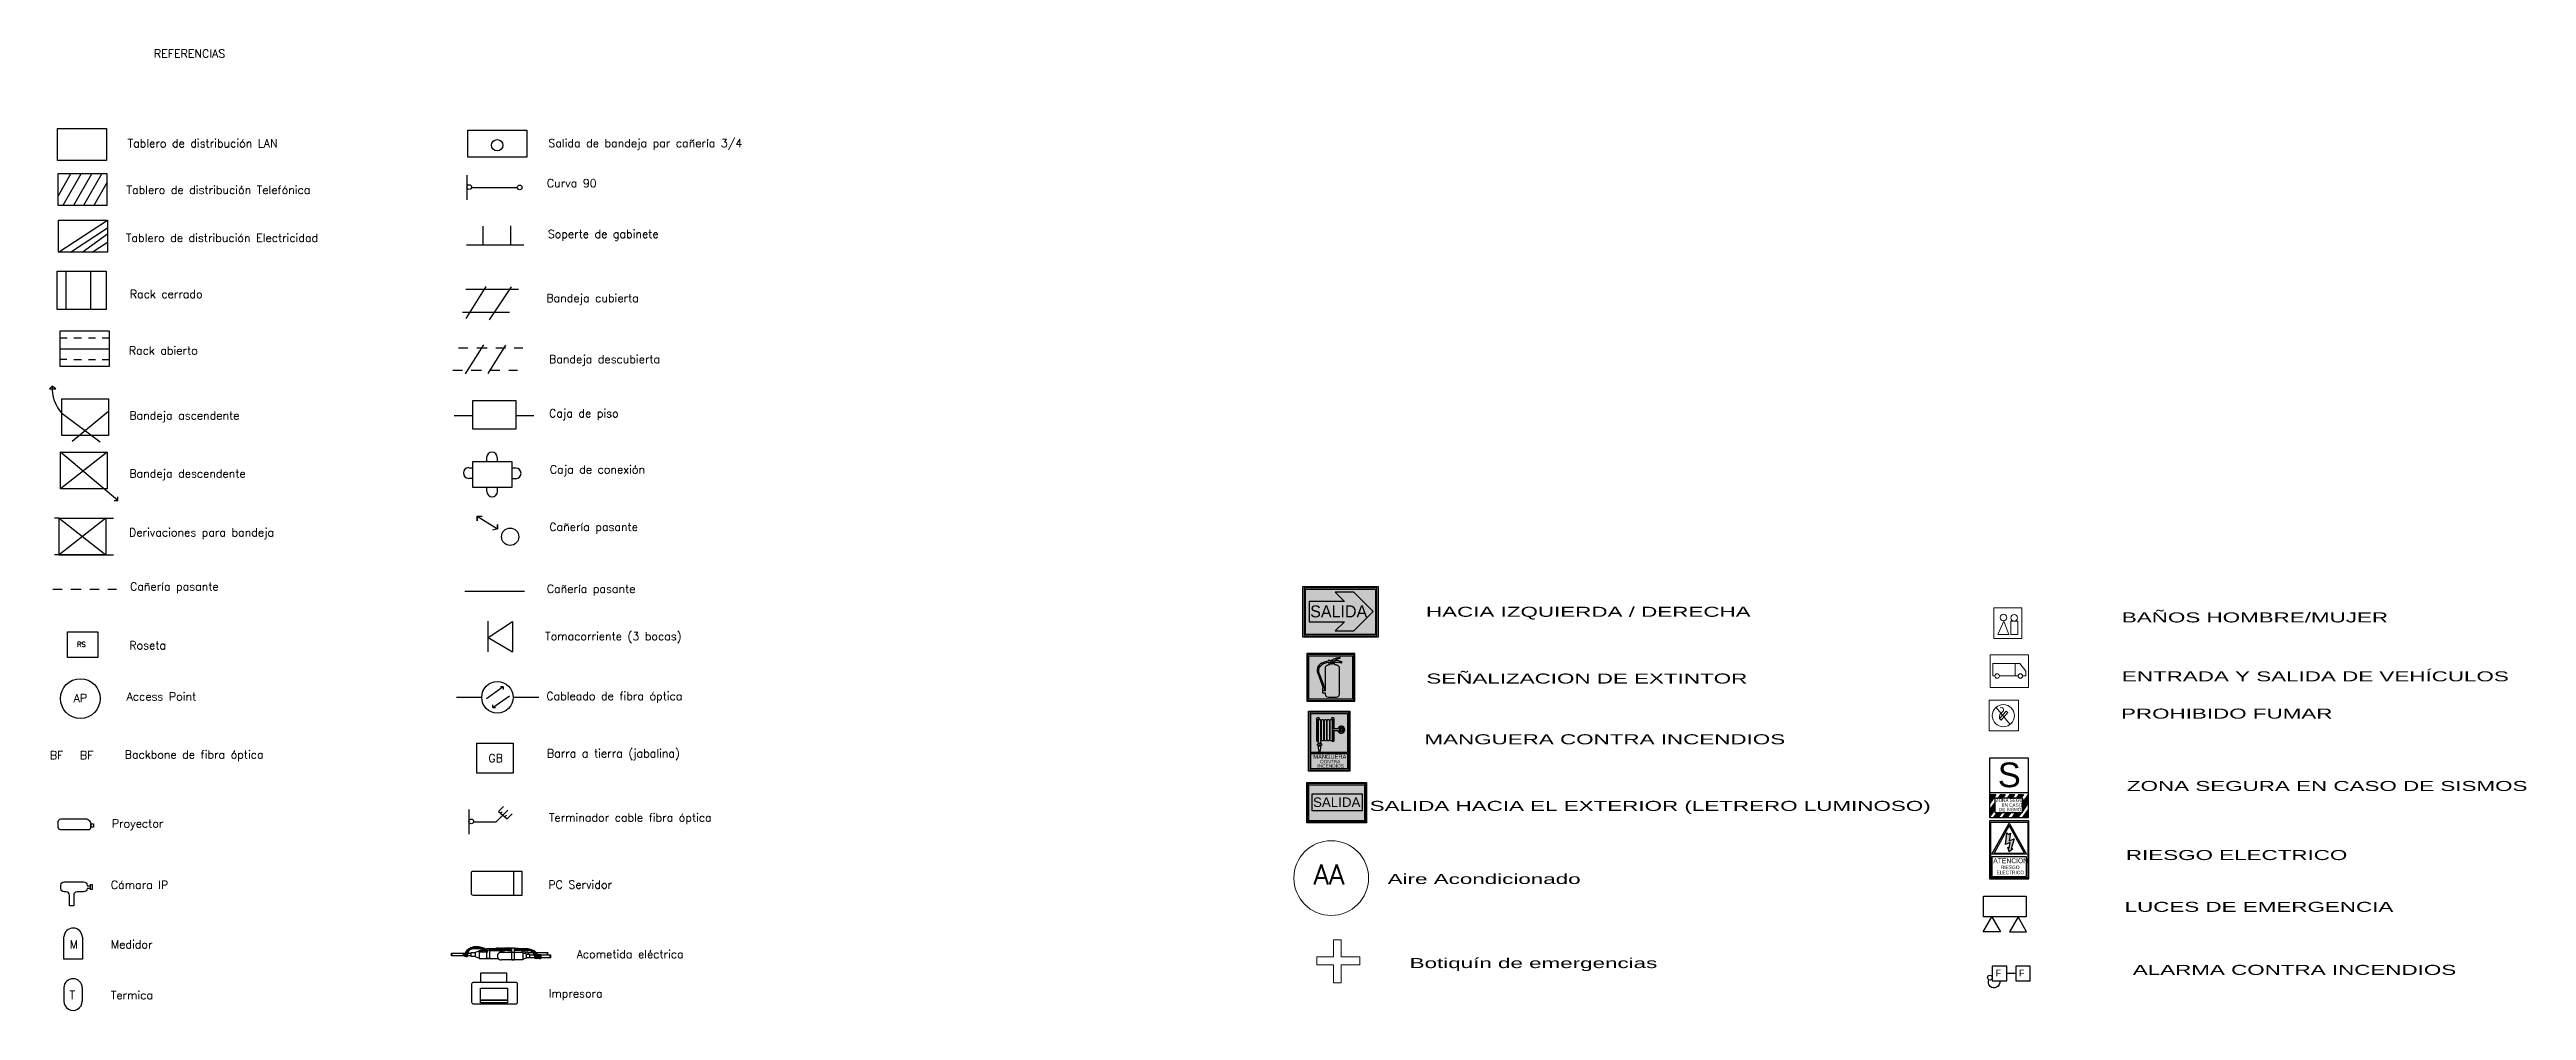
# Model space of a CAD drawing. Extents: x 1009 to 1343, y -172900 to 201.
# Drawn here: x 1137.87 to 1162.6, y 164.56 to 174.15 of the extents above; entities that cross this region are included whole.
import ezdxf
from ezdxf.enums import TextEntityAlignment as Align

# ---------------------------------------------------------------- set-up
doc = ezdxf.new("R2010")
doc.units = 0
doc.header["$LTSCALE"] = 0.5
doc.linetypes.add('PHANTOM2', pattern=[1.25, 0.625, -0.125, 0.125, -0.125, 0.125, -0.125])
doc.linetypes.add('TRAZOS2', pattern=[0.375, 0.25, -0.125])
doc.layers.get('0').update_dxf_attribs({"linetype": 'CONTINUOUS'})
for name, color, linetype in [('1-ALARMA', 1, 'CONTINUOUS'), ('BRIGADAS', 8, 'TRAZOS2'), ('Cableado', 100, 'CONTINUOUS'), ('CIRCUITO DE SALIDA', 8, 'CONTINUOUS'), ('Electricidad', 50, 'CONTINUOUS'), ('GCI-LUZ DE EMERG.LUZ ESTROBOSCOPICA', 12, 'CONTINUOUS'), ('LETRERO SEGURIDAD', 86, 'CONTINUOUS'), ('MARCO_FONDO_NEGRO', 7, 'CONTINUOUS'), ('S LETRERO', 255, 'CONTINUOUS'), ('SENÑAL_FONDO_AMIARILLO', 51, 'CONTINUOUS'), ('SEÑAL_FONDO_AUXI_NEGRO', 250, 'CONTINUOUS'), ('SEÑAL_FONDO_FIGURAS', 254, 'CONTINUOUS'), ('SEÑAL_FONDO_NEGRO', 7, 'CONTINUOUS'), ('SEÑAL_FONDO_ROJO', 242, 'CONTINUOUS'), ('SEÑAL_FONDO_VERDE', 86, 'CONTINUOUS'), ('señalizacion', 1, 'CONTINUOUS'), ('TEXTO-03', 2, 'CONTINUOUS')]:
    doc.layers.add(name, color=color, linetype=linetype)
for name, color, linetype, lineweight in [('EQUIPO DE EMERGENCIA', 200, 'CONTINUOUS', 30), ('LINEA 01', 8, 'CONTINUOUS', 13), ('Sist. contra incendio', 1, 'CONTINUOUS', 18), ('Vidrios', 147, 'CONTINUOUS', 13)]:
    doc.layers.add(name, color=color, linetype=linetype, lineweight=lineweight)
doc.styles.add('franklin gothic medium', font='framd.ttf')
doc.styles.add('ROMANS', font='arial.ttf', dxfattribs={"oblique": 1, "height": 0.075})
doc.styles.add('Texto 2 mm', font='simplex.shx', dxfattribs={"height": 0.2})
doc.styles.add('Texto 5 mm', font='simplex.shx', dxfattribs={"height": 0.5})
doc.styles.add('TEXTO TITULOS', font='arial.ttf', dxfattribs={"height": 0.12})
pattern_1 = [(45, (1142.4578077, 164.283236), (-0.002250856, 0.002250856), [])]

msp = doc.modelspace()

# ---------------------------------------------------------------- texts
at = {"layer": '1-ALARMA', "ltscale": 0.2, "style": 'ROMANS'}
for p in [(1157.296, 164.906), (1157.53, 164.906)]:
    msp.add_text('F', height=0.064, dxfattribs=at).set_placement(p)
at = {"layer": 'Cableado', "attachment_point": 1, "style": 'Texto 5 mm'}
for s, width, insert, char_height in [('REFERENCIAS', 7.00856, (1138.909, 174.152), 0.08067), ('Tablero de distribución LAN', 11.68093, (1138.647, 173.257), 0.08067), ('Salida de bandeja par cañería 3/4', 19.34546, (1142.848, 173.259), 0.08067), ('Curva 90', 19.34546, (1142.832, 172.859), 0.0807), ('Tablero de distribución Telefónica', 16.27693, (1138.636, 172.792), 0.08067), ('Soperte de gabinete', 19.34546, (1142.842, 172.352), 0.08067), ('Rack cerrado', 11.68093, (1138.669, 171.753), 0.08067), ('Bandeja cubierta', 19.34546, (1142.827, 171.713), 0.08067), ('Rack abierto', 11.68093, (1138.659, 171.19), 0.08067), ('Bandeja descubierta', 19.34546, (1142.854, 171.103), 0.08067), ('Bandeja ascendente', 11.68093, (1138.664, 170.541), 0.08067), ('Bandeja descendente', 11.68093, (1138.664, 169.962), 0.08067), ('Cañería pasante', 19.34546, (1142.857, 169.429), 0.08067), ('Derivaciones para bandeja', 11.68093, (1138.661, 169.375), 0.08067), ('Cañería pasante', 19.34546, (1138.671, 168.835), 0.08067), ('Cañería pasante', 19.34546, (1142.832, 168.812), 0.08067), ('RS', 19.34546, (1138.143, 168.241), 0.0484), ('Roseta', 19.34546, (1138.664, 168.248), 0.0807), ('AP', 19.34546, (1138.108, 167.721), 0.0807), ('Access Point', 19.34546, (1138.637, 167.737), 0.08067), ('Cableado de fibra óptica', 19.34546, (1142.827, 167.742), 0.08067), ('BF   BF', 19.34546, (1137.87, 167.151), 0.0807), ('Backbone de fibra óptica', 19.34546, (1138.618, 167.158), 0.08067), ('Proyector', 19.34546, (1138.489, 166.47), 0.0807), ('Terminador cable fibra óptica', 19.34546, (1142.853, 166.529), 0.08067), ('Cámara IP', 19.34546, (1138.479, 165.858), 0.0807), ('PC Servidor', 19.34546, (1142.847, 165.86), 0.08067), ('Impresora', 19.34546, (1142.85, 164.775), 0.0807)]:
    msp.add_mtext_dynamic_manual_height_columns(s, width=width, gutter_width=2.5, heights=[0], dxfattribs=dict(at, insert=insert, char_height=char_height))
at = {"layer": 'Electricidad', "attachment_point": 1, "style": 'Texto 5 mm'}
for s, width, insert, char_height in [('Tablero de distribución Electricidad', 17.36085, (1138.63, 172.313), 0.08067), ('Caja de piso', 19.34546, (1142.854, 170.563), 0.08067), ('Caja de conexión', 19.34546, (1142.862, 170.003), 0.08067), ('Tomacorriente (3 bocas)', 19.34546, (1142.815, 168.338), 0.08067), ('Barra a tierra (jabalina)', 19.34546, (1142.833, 167.17), 0.08067), ('GB', 19.34546, (1142.249, 167.122), 0.0807), ('M', 19.34546, (1138.068, 165.264), 0.0807), ('Medidor', 19.34546, (1138.48, 165.264), 0.0807), ('Acometida eléctrica', 19.34546, (1143.13, 165.167), 0.08067), ('T', 19.34546, (1138.067, 164.759), 0.0807), ('Termica', 19.34546, (1138.479, 164.758), 0.0807)]:
    msp.add_mtext_dynamic_manual_height_columns(s, width=width, gutter_width=2.5, heights=[0], dxfattribs=dict(at, insert=insert, char_height=char_height))
at = {"layer": 'TEXTO-03', "style": 'ROMANS', "width": 1.6}
for s, p in [('HACIA IZQUIERDA / DERECHA', (1151.609, 168.492)), ('BAÑOS HOMBRE/MUJER', (1158.557, 168.436)), ('SEÑALIZACION DE EXTINTOR', (1151.613, 167.826)), ('ENTRADA Y SALIDA DE VEHÍCULOS', (1158.557, 167.848)), ('PROHIBIDO FUMAR', (1158.548, 167.476)), ('MANGUERA CONTRA INCENDIOS', (1151.594, 167.22)), ('ZONA SEGURA EN CASO DE SISMOS', (1158.607, 166.754)), (' SALIDA HACIA EL EXTERIOR (LETRERO LUMINOSO)', (1150.985, 166.555)), ('Aire Acondicionado', (1151.227, 165.826)), ('RIESGO ELECTRICO', (1158.597, 166.065)), ('LUCES DE EMERGENCIA', (1158.584, 165.548)), ('Botiquín de emergencias', (1151.446, 164.987))]:
    msp.add_text(s, height=0.1, dxfattribs=at).set_placement(p)
msp.add_text('ALARMA CONTRA INCENDIOS', height=0.1, dxfattribs=at).set_placement((1158.666, 164.969), align=Align.MIDDLE_LEFT)
at = {"layer": 'Vidrios', "insert": (1150.077, 166.021), "char_height": 0.2, "attachment_point": 1, "style": 'Texto 2 mm'}
msp.add_mtext_dynamic_manual_height_columns('\\pi0.40757;{\\C7;AA}', width=1.17704, gutter_width=2.5, heights=[0], dxfattribs=at)

# ---------------------------------------------------------------- blocks, each defined once
blk = doc.blocks.new('A$C6C4A3897')
at = {"layer": 'SEÑAL_FONDO_FIGURAS'}
h = blk.add_hatch(color=256, dxfattribs=at)
h.paths.add_polyline_path([(2.15, -0.04), (0.04, -0.04), (0.04, -2.14), (2.15, -2.14)])
h.paths.add_polyline_path([(2.09, -2.08), (0.1, -2.08), (0.1, -0.1), (2.09, -0.1)], flags=16)
h.paths.add_polyline_path([(1.49, -1.86, -0.414214), (1.36, -1.99), (0.97, -1.99, -0.414214), (0.84, -1.86), (0.84, -1.79), (0.71, -1.79), (0.71, -1.7), (0.74, -1.7), (0.74, -1.66), (0.71, -1.66), (0.71, -1.58), (0.74, -1.58, 0.083884), (0.69, -1.4), (0.5, -0.9, -0.214308), (0.52, -0.58, -0.167733), (0.74, -0.42, -0.097156), (0.97, -0.35), (0.97, -0.32), (1.06, -0.32), (1.06, -0.35), (1.09, -0.35, -0.303754), (1.17, -0.3, -0.115313), (1.53, -0.18), (1.53, -0.21, 0.177163), (1.27, -0.33, -0.189272), (1.62, -0.41), (1.59, -0.42, 0.309273), (1.56, -0.41), (1.52, -0.42, 0.291679), (1.46, -0.4), (1.42, -0.41, 0.202341), (1.34, -0.39), (1.3, -0.4, 0.390383), (1.25, -0.38, -0.914616), (1.08, -0.4), (1.06, -0.4), (1.06, -0.43), (0.97, -0.43), (0.97, -0.4, 0.074097), (0.78, -0.46, 0.17086), (0.58, -0.63, 0.207162), (0.6, -0.98), (0.76, -1.4, -0.083589), (0.79, -1.58), (0.82, -1.58), (0.82, -1.66), (0.79, -1.66), (0.79, -1.7), (0.84, -1.7), (0.84, -0.63, -0.204768), (1.05, -0.51, 0.117351), (1.08, -0.43, 0.582578), (1.25, -0.43, 0.113638), (1.28, -0.51, -0.204768), (1.49, -0.63)], flags=0)
h.paths.add_polyline_path([(1.18, -0.44), (1.17, -0.36), (1.15, -0.44, -6.735071)], flags=0)
at = {"layer": 'SEÑAL_FONDO_ROJO'}
h = blk.add_hatch(color=256, dxfattribs=at)
h.paths.add_polyline_path([(2.09, -0.1), (0.1, -0.1), (0.1, -2.08), (2.09, -2.08)])
h.paths.add_polyline_path([(1.49, -1.86, -0.414214), (1.36, -1.99), (0.97, -1.99, -0.414214), (0.84, -1.86), (0.84, -1.79), (0.71, -1.79), (0.71, -1.7), (0.74, -1.7), (0.74, -1.66), (0.71, -1.66), (0.71, -1.58), (0.74, -1.58, 0.083884), (0.69, -1.4), (0.5, -0.9, -0.214308), (0.52, -0.58, -0.167733), (0.74, -0.42, -0.097156), (0.97, -0.35), (0.97, -0.32), (1.06, -0.32), (1.06, -0.35), (1.09, -0.35, -0.303754), (1.17, -0.3, -0.115313), (1.53, -0.18), (1.53, -0.21, 0.177163), (1.27, -0.33, -0.189272), (1.62, -0.41), (1.59, -0.42, 0.309273), (1.56, -0.41), (1.52, -0.42, 0.291679), (1.46, -0.4), (1.42, -0.41, 0.202341), (1.34, -0.39), (1.3, -0.4, 0.390383), (1.25, -0.38, -0.914616), (1.08, -0.4), (1.06, -0.4), (1.06, -0.43), (0.97, -0.43), (0.97, -0.4, 0.074097), (0.78, -0.46, 0.17086), (0.58, -0.63, 0.207162), (0.6, -0.98), (0.76, -1.4, -0.083589), (0.79, -1.58), (0.82, -1.58), (0.82, -1.66), (0.79, -1.66), (0.79, -1.7), (0.84, -1.7), (0.84, -0.63, -0.204768), (1.05, -0.51, 0.117351), (1.08, -0.43, 0.582578), (1.25, -0.43, 0.113638), (1.28, -0.51, -0.204768), (1.49, -0.63)], flags=16)
h.paths.add_polyline_path([(1.18, -0.44), (1.17, -0.36), (1.15, -0.44, -6.735071)], flags=0)
at = {"layer": 'MARCO_FONDO_NEGRO'}
for p, q in [((2.19, 0), (0, 0)), ((0, 0), (0, -2.18)), ((2.19, -2.18), (2.19, 0)), ((0, -2.18), (2.19, -2.18))]:
    blk.add_line(p, q, dxfattribs=at)
at = {"layer": 'SEÑAL_FONDO_FIGURAS'}
for points in [[(0.04, -2.14), (2.15, -2.14), (2.15, -0.04), (0.04, -0.04)], [(0.1, -2.08), (0.1, -0.1), (2.09, -0.1), (2.09, -2.08)]]:
    blk.add_lwpolyline(points, close=True, dxfattribs=at)
for points in [[(1.08, -0.43, -0.117351), (1.05, -0.51, 0.204768), (0.84, -0.63), (0.84, -1.7), (0.79, -1.7), (0.79, -1.66), (0.82, -1.66), (0.82, -1.58), (0.79, -1.58, 0.083589), (0.76, -1.4), (0.6, -0.98, -0.207162), (0.58, -0.63, -0.17086), (0.78, -0.46, -0.074097), (0.97, -0.4), (0.97, -0.43), (1.06, -0.43), (1.06, -0.4), (1.08, -0.4, 0.914616), (1.25, -0.38, -0.390383), (1.3, -0.4), (1.34, -0.39, -0.202341), (1.42, -0.41), (1.46, -0.4, -0.291679), (1.52, -0.42), (1.56, -0.41, -0.309273), (1.59, -0.42), (1.62, -0.41, 0.189272), (1.27, -0.33, -0.177163), (1.53, -0.21), (1.53, -0.18, 0.115313), (1.17, -0.3, 0.303754), (1.09, -0.35), (1.06, -0.35), (1.06, -0.32), (0.97, -0.32), (0.97, -0.35, 0.097156), (0.74, -0.42, 0.167733), (0.52, -0.58, 0.214308), (0.5, -0.9), (0.69, -1.4, -0.083884), (0.74, -1.58), (0.71, -1.58), (0.71, -1.66), (0.74, -1.66), (0.74, -1.7), (0.71, -1.7), (0.71, -1.79), (0.84, -1.79), (0.84, -1.86, 0.414214), (0.97, -1.99), (1.36, -1.99, 0.414214), (1.49, -1.86), (1.49, -0.63, 0.204768), (1.28, -0.51, -0.113638), (1.25, -0.43, -0.582578)], [(1.17, -0.36), (1.18, -0.44, 6.735071), (1.15, -0.44)]]:
    blk.add_lwpolyline(points, format="xyb", close=True, dxfattribs=at)
blk = doc.blocks.new('SAL4')
at = {"layer": 'SEÑAL_FONDO_FIGURAS'}
h = blk.add_hatch(color=256, dxfattribs=at)
h.paths.add_polyline_path([(845.813, 731.021), (845.813, 731.497), (846.534, 731.497), (846.534, 731.021)])
h.paths.add_polyline_path([(846.521, 731.034), (846.521, 731.484), (845.826, 731.484), (845.826, 731.034)], flags=16)
h.paths.add_polyline_path([(846.4, 731.149), (845.903, 731.149), (845.903, 731.382), (846.4, 731.382)], flags=8)
blk.add_hatch(color=256, dxfattribs=at).paths.add_polyline_path([(846.495, 731.364), (845.862, 731.364), (845.862, 731.163), (846.495, 731.163)])
at = {"layer": 'SEÑAL_FONDO_VERDE'}
h = blk.add_hatch(color=256, dxfattribs=at)
h.paths.add_polyline_path([(846.521, 731.484), (845.826, 731.484), (845.826, 731.034), (846.521, 731.034)])
h.paths.add_polyline_path([(846.495, 731.364), (846.495, 731.163), (845.862, 731.163), (845.862, 731.364)], flags=16)
at = {"layer": 'MARCO_FONDO_NEGRO'}
blk.add_lwpolyline([(846.547, 731.008), (845.8, 731.008), (845.8, 731.51), (846.547, 731.51)], close=True, dxfattribs=at)
at = {"layer": 'SEÑAL_FONDO_FIGURAS'}
blk.add_lwpolyline([(846.534, 731.021), (846.534, 731.497), (845.813, 731.497), (845.813, 731.021)], close=True, dxfattribs=at)
at = {"layer": 'SEÑAL_FONDO_NEGRO'}
blk.add_lwpolyline([(846.521, 731.034), (845.826, 731.034), (845.826, 731.484), (846.521, 731.484)], close=True, dxfattribs=at)
at = {"layer": 'SEÑAL_FONDO_VERDE'}
blk.add_lwpolyline([(845.862, 731.163), (846.495, 731.163), (846.495, 731.364), (845.862, 731.364)], close=True, dxfattribs=at)
at = {"layer": 'SEÑAL_FONDO_VERDE', "style": 'franklin gothic medium', "width": 1.05}
blk.add_text('SALIDA', height=0.1185, dxfattribs=at).set_placement((845.879, 731.206))
blk = doc.blocks.new('manguera contra incendios')
at = {"layer": 'SEÑAL_FONDO_FIGURAS'}
h = blk.add_hatch(color=7, dxfattribs=at)
h.paths.add_polyline_path([(760.957, 450.268), (759.542, 450.268), (759.542, 448.171), (760.957, 448.171)])
h.paths.add_polyline_path([(760.914, 448.814), (759.586, 448.814), (759.586, 450.225), (760.914, 450.225)], flags=16)
h.paths.add_polyline_path([(760.914, 448.771), (760.914, 448.215), (759.586, 448.215), (759.586, 448.771)], flags=16)
h = blk.add_hatch(color=7, dxfattribs=at)
h.paths.add_polyline_path([(760.563, 449.671), (760.435, 449.671), (760.435, 450.044, 0.776631), (760.322, 450.035, -0.320208), (760.385, 449.986), (760.385, 449.267, -0.215578), (760.357, 449.219, 0.507053), (760.435, 449.252), (760.435, 449.614), (760.562, 449.614, 8.922745)])
h.paths.add_polyline_path([(760.597, 449.623), (760.675, 449.623), (760.675, 449.548, -0.322484)], flags=16)
h.paths.add_polyline_path([(760.597, 449.656, -0.322484), (760.675, 449.731), (760.675, 449.656)], flags=16)
h.paths.add_polyline_path([(760.702, 449.623), (760.779, 449.623, -0.322484), (760.702, 449.548)], flags=16)
h.paths.add_polyline_path([(760.702, 449.656), (760.702, 449.731, -0.322484), (760.779, 449.656)], flags=16)
h.paths.add_polyline_path([(760.36, 449.973, 0.414214), (760.326, 450.008), (760.319, 450.008, 0.414214), (760.284, 449.973), (760.284, 449.265, 0.414214), (760.319, 449.23), (760.326, 449.23, 0.414214), (760.36, 449.265)])
h.paths.add_polyline_path([(760.255, 449.973, 0.414214), (760.22, 450.008), (760.214, 450.008, 0.414214), (760.179, 449.973), (760.179, 449.265, 0.414214), (760.214, 449.23), (760.22, 449.23, 0.414214), (760.255, 449.265)])
h.paths.add_polyline_path([(760.152, 449.973, 0.414214), (760.117, 450.008), (760.111, 450.008, 0.414214), (760.076, 449.973), (760.076, 449.265, 0.414214), (760.111, 449.23), (760.117, 449.23, 0.414214), (760.152, 449.265)])
h.paths.add_polyline_path([(760.045, 449.973, 0.414214), (760.01, 450.008), (760.003, 450.008, 0.414214), (759.969, 449.973), (759.969, 449.265, 0.414214), (760.003, 449.23), (760.01, 449.23, 0.414214), (760.045, 449.265)])
h.paths.add_polyline_path([(759.938, 449.973, 0.414214), (759.903, 450.008), (759.896, 450.008, 0.414214), (759.862, 449.973), (759.862, 449.142), (759.938, 449.142)])
h.paths.add_polyline_path([(759.837, 449.986, -0.320208), (759.9, 450.035, 0.776631), (759.786, 450.044), (759.786, 449.252, 0.342223), (759.837, 449.212)])
h.paths.add_polyline_path([(759.975, 449.093), (759.975, 449.1, 0.414214), (759.94, 449.134), (759.857, 449.134, 0.414214), (759.822, 449.1), (759.822, 449.093, 0.414214), (759.857, 449.058), (759.94, 449.058, 0.414214)])
h.paths.add_polyline_path([(759.938, 449.052), (759.862, 449.052), (759.862, 448.962), (759.886, 448.844), (759.913, 448.844), (759.938, 448.962)])
at = {"layer": 'SEÑAL_FONDO_ROJO'}
h = blk.add_hatch(color=254, dxfattribs=at)
h.paths.add_polyline_path([(760.914, 450.225), (759.586, 450.225), (759.586, 448.814), (760.914, 448.814)])
h.paths.add_polyline_path([(760.435, 450.044), (760.435, 449.671), (760.563, 449.671, -8.922745), (760.562, 449.614), (760.435, 449.614), (760.435, 449.252, -0.507053), (760.357, 449.219, 0.215578), (760.385, 449.267), (760.385, 449.986, 0.320208), (760.322, 450.035, -0.776631)], flags=16)
h.paths.add_polyline_path([(760.36, 449.973), (760.36, 449.265, -0.414214), (760.326, 449.23), (760.319, 449.23, -0.414214), (760.284, 449.265), (760.284, 449.973, -0.414214), (760.319, 450.008), (760.326, 450.008, -0.414214)], flags=16)
h.paths.add_polyline_path([(760.675, 449.731), (760.675, 449.656), (760.597, 449.656, -0.322484)], flags=0)
h.paths.add_polyline_path([(760.702, 449.731, -0.322484), (760.779, 449.656), (760.702, 449.656)], flags=0)
h.paths.add_polyline_path([(760.255, 449.973), (760.255, 449.265, -0.414214), (760.22, 449.23), (760.214, 449.23, -0.414214), (760.179, 449.265), (760.179, 449.973, -0.414214), (760.214, 450.008), (760.22, 450.008, -0.414214)], flags=16)
h.paths.add_polyline_path([(760.675, 449.623), (760.675, 449.548, -0.322484), (760.597, 449.623)], flags=0)
h.paths.add_polyline_path([(760.702, 449.623), (760.779, 449.623, -0.322484), (760.702, 449.548)], flags=0)
h.paths.add_polyline_path([(760.152, 449.973), (760.152, 449.265, -0.414214), (760.117, 449.23), (760.111, 449.23, -0.414214), (760.076, 449.265), (760.076, 449.973, -0.414214), (760.111, 450.008), (760.117, 450.008, -0.414214)], flags=16)
h.paths.add_polyline_path([(760.045, 449.973), (760.045, 449.265, -0.414214), (760.01, 449.23), (760.003, 449.23, -0.414214), (759.969, 449.265), (759.969, 449.973, -0.414214), (760.003, 450.008), (760.01, 450.008, -0.414214)], flags=16)
h.paths.add_polyline_path([(759.938, 449.973), (759.938, 449.142), (759.862, 449.142), (759.862, 449.973, -0.414214), (759.896, 450.008), (759.903, 450.008, -0.414214)], flags=16)
h.paths.add_polyline_path([(759.9, 450.035, 0.320208), (759.837, 449.986), (759.837, 449.212, -0.342223), (759.786, 449.252), (759.786, 450.044, -0.776631)], flags=16)
h.paths.add_polyline_path([(759.975, 449.1), (759.975, 449.093, -0.414214), (759.94, 449.058), (759.857, 449.058, -0.414214), (759.822, 449.093), (759.822, 449.1, -0.414214), (759.857, 449.134), (759.94, 449.134, -0.414214)], flags=16)
h.paths.add_polyline_path([(759.938, 449.052), (759.938, 448.962), (759.913, 448.844), (759.886, 448.844), (759.862, 448.962), (759.862, 449.052)], flags=16)
blk.add_hatch(color=254, dxfattribs=at).paths.add_polyline_path([(760.914, 448.771), (759.586, 448.771), (759.586, 448.215), (760.914, 448.215)])
at = {"layer": 'MARCO_FONDO_NEGRO', "color": 7}
blk.add_lwpolyline([(759.499, 448.128), (759.499, 450.312), (761.001, 450.312), (761.001, 448.128)], close=True, dxfattribs=at)
at = {"layer": 'SEÑAL_FONDO_FIGURAS', "color": 7}
blk.add_line((759.896, 450.008), (759.903, 450.008), dxfattribs=at)
for points in [[(759.542, 448.171), (760.957, 448.171), (760.957, 450.268), (759.542, 450.268)], [(759.586, 448.814), (759.586, 450.225), (760.914, 450.225), (760.914, 448.814)], [(759.586, 448.814), (759.586, 450.225), (760.914, 450.225), (760.914, 448.814)], [(759.938, 449.052), (759.938, 448.962), (759.913, 448.844), (759.886, 448.844), (759.862, 448.962), (759.862, 449.052)], [(759.586, 448.771), (760.914, 448.771), (760.914, 448.215), (759.586, 448.215)], [(759.586, 448.771), (760.914, 448.771), (760.914, 448.215), (759.586, 448.215)]]:
    blk.add_lwpolyline(points, close=True, dxfattribs=at)
for points in [[(759.837, 449.986, -0.320208), (759.9, 450.035, 0.776631), (759.786, 450.044), (759.786, 449.252, 0.342223), (759.837, 449.212)], [(760.003, 450.008), (760.01, 450.008, -0.414214), (760.045, 449.973), (760.045, 449.265, -0.414214), (760.01, 449.23), (760.003, 449.23, -0.414214), (759.969, 449.265), (759.969, 449.973, -0.414214)], [(760.111, 450.008), (760.117, 450.008, -0.414214), (760.152, 449.973), (760.152, 449.265, -0.414214), (760.117, 449.23), (760.111, 449.23, -0.414214), (760.076, 449.265), (760.076, 449.973, -0.414214)], [(760.214, 450.008), (760.22, 450.008, -0.414214), (760.255, 449.973), (760.255, 449.265, -0.414214), (760.22, 449.23), (760.214, 449.23, -0.414214), (760.179, 449.265), (760.179, 449.973, -0.414214)], [(760.319, 450.008), (760.326, 450.008, -0.414214), (760.36, 449.973), (760.36, 449.265, -0.414214), (760.326, 449.23), (760.319, 449.23, -0.414214), (760.284, 449.265), (760.284, 449.973, -0.414214)], [(759.975, 449.1), (759.975, 449.093, -0.414214), (759.94, 449.058), (759.857, 449.058, -0.414214), (759.822, 449.093), (759.822, 449.1, -0.414214), (759.857, 449.134), (759.94, 449.134, -0.414214)], [(760.675, 449.731, 0.322484), (760.597, 449.656), (760.675, 449.656)], [(760.597, 449.623), (760.675, 449.623), (760.675, 449.548, -0.322484)], [(760.702, 449.656), (760.779, 449.656, 0.322484), (760.702, 449.731)], [(760.702, 449.623), (760.779, 449.623, -0.322484), (760.702, 449.548)]]:
    blk.add_lwpolyline(points, format="xyb", close=True, dxfattribs=at)
for points in [[(759.903, 450.008, -0.414214), (759.938, 449.973), (759.938, 449.142), (759.862, 449.142), (759.862, 449.973)], [(760.562, 449.614, 8.922745), (760.563, 449.671), (760.435, 449.671), (760.435, 450.044, 0.776631), (760.322, 450.035, -0.320208), (760.385, 449.986), (760.385, 449.267, -0.215578), (760.357, 449.219, 0.507053), (760.435, 449.252), (760.435, 449.614), (760.563, 449.614)]]:
    blk.add_lwpolyline(points, format="xyb", dxfattribs=at)
blk.add_arc((759.896, 449.973), 0.0346, 90, 180, dxfattribs=at)
at = {"layer": 'SEÑAL_FONDO_FIGURAS', "color": 7, "style": 'franklin gothic medium'}
for s, height, p in [('MANGUERA', 0.1501, (759.673, 448.582)), ('INCENDIOS', 0.1258, (759.819, 448.258)), ('CONTRA', 0.1258, (759.918, 448.417))]:
    blk.add_text(s, height=height, dxfattribs=at).set_placement(p)
blk = doc.blocks.new('SEG')
at = {"layer": 'LETRERO SEGURIDAD'}
h = blk.add_hatch(color=2, dxfattribs=at)
h.dxf.hatch_style = 2
h.paths.add_polyline_path([(0.28, 1.04), (0, 1.04), (0, 0.65)])
h = blk.add_hatch(color=2, dxfattribs=at)
h.dxf.hatch_style = 2
h.paths.add_polyline_path([(0, 0.37), (0, 0.07), (0.24, 0.4), (0.24, 0.71)])
h = blk.add_hatch(color=2, dxfattribs=at)
h.dxf.hatch_style = 2
h.paths.add_polyline_path([(0.52, 0.23), (0.32, 0.23), (0.16, 0), (0.36, 0)])
h = blk.add_hatch(color=2, dxfattribs=at)
h.dxf.hatch_style = 2
h.paths.add_polyline_path([(0.59, 0.89), (0.69, 1.04), (0.48, 1.04), (0.38, 0.89)])
h = blk.add_hatch(color=2, dxfattribs=at)
h.dxf.hatch_style = 2
h.paths.add_polyline_path([(0.56, 0), (0.77, 0), (0.93, 0.23), (0.72, 0.23)])
h = blk.add_hatch(color=2, dxfattribs=at)
h.dxf.hatch_style = 2
h.paths.add_polyline_path([(1, 0.89), (1.1, 1.04), (0.9, 1.04), (0.8, 0.89)])
h = blk.add_hatch(color=2, dxfattribs=at)
h.dxf.hatch_style = 2
h.paths.add_polyline_path([(0.98, 0), (1.25, 0), (1.41, 0.23), (1.14, 0.23)])
h = blk.add_hatch(color=2, dxfattribs=at)
h.dxf.hatch_style = 2
h.paths.add_polyline_path([(1.41, 0.89), (1.51, 1.04), (1.3, 1.04), (1.2, 0.89)])
h = blk.add_hatch(color=2, dxfattribs=at)
h.dxf.hatch_style = 2
h.paths.add_polyline_path([(1.44, 0.27), (1.72, 0.67), (1.72, 1.04), (1.72, 1.04), (1.44, 0.65)])
h = blk.add_hatch(color=2, dxfattribs=at)
h.dxf.hatch_style = 2
h.paths.add_polyline_path([(1.45, 0), (1.72, 0), (1.72, 0.38)])
at = {"layer": 'LETRERO SEGURIDAD', "color": 2}
for p, q in [((0, 1.14), (1.72, 1.14)), ((0, 1.04), (0.28, 1.04)), ((0.28, 1.04), (0, 0.65)), ((0.24, 0.71), (0, 0.37)), ((0.24, 0.4), (0, 0.07)), ((0.32, 0.23), (0.16, 0)), ((0.52, 0.23), (0.36, 0)), ((0.48, 1.04), (0.38, 0.89)), ((0.48, 1.04), (0.69, 1.04)), ((0.72, 0.23), (0.56, 0)), ((0.69, 1.04), (0.59, 0.89)), ((0.93, 0.23), (0.77, 0)), ((0.9, 1.04), (0.8, 0.89)), ((0.9, 1.04), (1.1, 1.04)), ((1.14, 0.23), (0.98, 0)), ((1.1, 1.04), (1, 0.89)), ((1.3, 1.04), (1.2, 0.89)), ((1.41, 0.23), (1.24, 0)), ((1.3, 1.04), (1.51, 1.04)), ((1.51, 1.04), (1.41, 0.89)), ((1.72, 1.04), (1.44, 0.65)), ((1.72, 0.67), (1.44, 0.27)), ((1.72, 0.38), (1.45, 0)), ((1.72, 1.04), (1.72, 1.04))]:
    blk.add_line(p, q, dxfattribs=at)
for points in [[(0, 2.68), (1.72, 2.68), (1.72, 0), (0, 0)], [(0.24, 0.89), (1.44, 0.89), (1.44, 0.23), (0.24, 0.23)]]:
    blk.add_lwpolyline(points, close=True, dxfattribs=at)
at = {"layer": 'LINEA 01', "color": 2, "char_height": 0.149, "width": 3.7389, "attachment_point": 1}
for s, insert in [('{\\fSwis721 Cn BT|b0|i0|c0|p34;ZONA SEGURA}', (0.27, 0.86)), ('{\\fSwis721 Cn BT|b0|i0|c0|p34;DE SISMOS}', (0.41, 0.45)), ('{\\fSwis721 Cn BT|b0|i0|c0|p34;EN CASO}', (0.53, 0.65))]:
    blk.add_mtext(s, dxfattribs=dict(at, insert=insert))
at = {"layer": 'S LETRERO', "color": 2, "style": 'TEXTO TITULOS'}
blk.add_text('S', height=1.1, dxfattribs=at).set_placement((0.36, 1.37))
blk = doc.blocks.new('ELECT')
at = {"layer": 'SEÑAL_FONDO_AUXI_NEGRO'}
h = blk.add_hatch(color=2, dxfattribs=at)
h.paths.add_polyline_path([(0.91, -0.11), (0.11, -1.54), (0.91, -1.54), (1.7, -1.54)])
h.paths.add_polyline_path([(1.61, -1.49), (0.91, -1.49), (0.21, -1.49), (0.91, -0.22)], flags=16)
h.paths.add_polyline_path([(0.99, -1.3), (1.07, -1.3), (0.9, -1.44), (0.84, -1.22), (0.91, -1.26), (0.95, -1.01), (0.73, -1.1), (0.79, -0.56), (0.87, -0.64), (0.97, -0.58), (0.9, -0.93), (1.14, -0.84)], flags=0)
at = {"layer": 'MARCO_FONDO_NEGRO', "color": 2}
for points in [[(0, -2.68), (1.81, -2.68), (1.81, 0), (0, 0)], [(0.06, -2.63), (0.06, -0.06), (1.76, -0.06), (1.76, -2.63)]]:
    blk.add_lwpolyline(points, close=True, dxfattribs=at)
at = {"layer": 'SENÑAL_FONDO_AMIARILLO', "color": 2}
for points in [[(0.91, -1.49), (1.61, -1.49), (0.91, -0.22), (0.21, -1.49)], [(0.11, -1.66), (0.11, -2.57), (1.7, -2.57), (1.7, -1.66)]]:
    blk.add_lwpolyline(points, close=True, dxfattribs=at)
blk.add_lwpolyline([(0.91, -1.26), (0.95, -1.01), (0.73, -1.1), (0.79, -0.56), (0.87, -0.64), (0.97, -0.58), (0.9, -0.93), (1.14, -0.84), (0.99, -1.3), (1.07, -1.3), (0.9, -1.44), (0.84, -1.22), (0.91, -1.26)], dxfattribs=at)
at = {"layer": 'SEÑAL_FONDO_AUXI_NEGRO', "color": 2}
for points in [[(0.91, -1.54), (0.11, -1.54), (0.91, -0.11), (1.7, -1.54)], [(0.91, -1.49), (1.61, -1.49), (0.91, -0.22), (0.21, -1.49)]]:
    blk.add_lwpolyline(points, close=True, dxfattribs=at)
blk.add_lwpolyline([(0.91, -1.26), (0.95, -1.01), (0.73, -1.1), (0.79, -0.56), (0.87, -0.64), (0.97, -0.58), (0.9, -0.93), (1.14, -0.84), (0.99, -1.3), (1.07, -1.3), (0.9, -1.44), (0.84, -1.22), (0.91, -1.26)], dxfattribs=at)
at = {"layer": 'SEÑAL_FONDO_AUXI_NEGRO', "color": 2, "style": 'franklin gothic medium'}
for s, height, p in [('ATENCION', 0.226, (0.17, -1.96)), ('RIESGO', 0.161, (0.52, -2.23)), ('ELECTRICO', 0.161, (0.32, -2.47))]:
    blk.add_text(s, height=height, dxfattribs=at).set_placement(p)
blk = doc.blocks.new('A$C04752EFD')
at = {"layer": 'GCI-LUZ DE EMERG.LUZ ESTROBOSCOPICA', "color": 1}
blk.add_lwpolyline([(-0.177, -0.173), (-0.177, 0), (0.177, 0), (0.177, -0.173)], close=True, dxfattribs=at)
at = {"layer": 'GCI-LUZ DE EMERG.LUZ ESTROBOSCOPICA'}
for points in [[(0.177, -0.173), (-0.177, -0.173), (-0.177, 0), (0.177, 0)], [(-0.109, -0.173), (-0.038, -0.297), (-0.18, -0.297)], [(0.109, -0.173), (0.038, -0.297), (0.18, -0.297)]]:
    blk.add_lwpolyline(points, close=True, dxfattribs=at)
blk = doc.blocks.new('A$C4F586106')
at = {"layer": 'SEÑAL_FONDO_FIGURAS'}
h = blk.add_hatch(color=256, dxfattribs=at)
h.paths.add_polyline_path([(1.092, 0.238), (0.029, 0.238), (0.029, 1.85), (1.092, 1.85)])
h.paths.add_polyline_path([(1.063, 1.821), (0.058, 1.821), (0.058, 0.267), (1.063, 0.267)], flags=16)
h.paths.add_polyline_path([(0.807, 1.55), (0.807, 0.438), (0.287, 0.438), (0.287, 1.55)], flags=8)
blk.add_hatch(color=256, dxfattribs=at).paths.add_polyline_path([(0.553, 1.768), (0.126, 1.339), (0.126, 0.925), (0.327, 1.132), (0.327, 0.349), (0.553, 0.349), (0.778, 0.349), (0.778, 1.132), (0.979, 0.925), (0.979, 1.339)])
at = {"layer": 'SEÑAL_FONDO_VERDE'}
h = blk.add_hatch(color=256, dxfattribs=at)
h.paths.add_polyline_path([(0.058, 0.267), (0.058, 1.821), (1.063, 1.821), (1.063, 0.267)])
h.paths.add_polyline_path([(0.327, 0.349), (0.553, 0.349), (0.778, 0.349), (0.778, 1.132), (0.979, 0.925), (0.979, 1.339), (0.553, 1.768), (0.126, 1.339), (0.126, 0.925), (0.327, 1.132)], flags=16)
at = {"layer": 'MARCO_FONDO_NEGRO'}
blk.add_lwpolyline([(1.121, 1.879), (1.121, 0.209), (0, 0.209), (0, 1.879)], close=True, dxfattribs=at)
at = {"layer": 'SEÑAL_FONDO_FIGURAS'}
blk.add_lwpolyline([(1.092, 1.85), (0.029, 1.85), (0.029, 0.238), (1.092, 0.238)], close=True, dxfattribs=at)
at = {"layer": 'SEÑAL_FONDO_NEGRO'}
blk.add_lwpolyline([(1.063, 1.821), (1.063, 0.267), (0.058, 0.267), (0.058, 1.821)], close=True, dxfattribs=at)
at = {"layer": 'SEÑAL_FONDO_VERDE'}
for points in [[(1.063, 1.821), (1.063, 0.267), (0.058, 0.267), (0.058, 1.821)], [(0.553, 0.349), (0.778, 0.349), (0.778, 1.132), (0.979, 0.925), (0.979, 1.339), (0.553, 1.768), (0.126, 1.339), (0.126, 0.925), (0.327, 1.132), (0.327, 0.349)], [(0.553, 0.349), (0.778, 0.349), (0.778, 1.132), (0.979, 0.925), (0.979, 1.339), (0.553, 1.768), (0.126, 1.339), (0.126, 0.925), (0.327, 1.132), (0.327, 0.349)]]:
    blk.add_lwpolyline(points, close=True, dxfattribs=at)
at = {"layer": 'SEÑAL_FONDO_VERDE', "style": 'franklin gothic medium'}
blk.add_text('SALIDA', height=0.2658, rotation=90, dxfattribs=at).set_placement((0.681, 0.372))

# ---------------------------------------------------------------- hatches: boundary and pattern name
at = {"layer": 'Electricidad'}
h = msp.add_hatch(dxfattribs=at)
h.set_pattern_fill('ANSI31', color=1, scale=0.001003, style=0)
h.set_pattern_definition(pattern_1)
edge = h.paths.add_edge_path()
edge.add_spline(control_points=[(1142.061, 165.166), (1142.063, 165.168), (1142.077, 165.18), (1142.113, 165.184), (1142.152, 165.184), (1142.176, 165.178), (1142.193, 165.169)], knot_values=[9.872453, 9.872453, 9.872453, 9.872453, 11.238502, 17.740183, 25.404275, 28.687076, 28.687076, 28.687076, 28.687076], degree=3, periodic=0)
edge.add_spline(control_points=[(1142.193, 165.169), (1142.196, 165.173), (1142.196, 165.183), (1142.214, 165.173), (1142.228, 165.169), (1142.232, 165.168)], knot_values=[0.73874, 0.73874, 0.73874, 0.73874, 1.960375, 5.991205, 7.883473, 7.883473, 7.883473, 7.883473], degree=3, periodic=0)
edge.add_line((1142.232, 165.168), (1142.232, 165.175))
edge.add_spline(control_points=[(1142.232, 165.175), (1142.216, 165.182), (1142.187, 165.195), (1142.141, 165.205), (1142.096, 165.201), (1142.069, 165.19), (1142.056, 165.182)], knot_values=[13.702604, 13.702604, 13.702604, 13.702604, 21.264265, 28.238042, 34.553242, 41.167216, 41.167216, 41.167216, 41.167216], degree=3, periodic=0)
edge.add_line((1142.056, 165.182), (1142.061, 165.166))
h = msp.add_hatch(dxfattribs=at)
h.set_pattern_fill('ANSI31', color=256, scale=0.001003, style=0)
h.set_pattern_definition([(45, (1139.4381157, 164.4843654), (-0.0022508556, 0.0022508556), [])])
edge = h.paths.add_edge_path()
edge.add_spline(control_points=[(1142.483, 165.188), (1142.46, 165.187), (1142.437, 165.188), (1142.413, 165.189)], knot_values=[1.68785, 1.68785, 1.68785, 1.68785, 12.130252, 12.130252, 12.130252, 12.130252], degree=3, periodic=0)
edge.add_line((1142.413, 165.189), (1142.413, 165.165))
edge.add_spline(control_points=[(1142.413, 165.165), (1142.435, 165.164), (1142.456, 165.164), (1142.483, 165.163)], knot_values=[0.144735, 0.144735, 0.144735, 0.144735, 9.694229, 9.694229, 9.694229, 9.694229], degree=3, periodic=0)
edge.add_line((1142.483, 165.163), (1142.483, 165.188))
h = msp.add_hatch(dxfattribs=at)
h.set_pattern_fill('ANSI31', color=1, scale=0.001003, style=0)
h.set_pattern_definition(pattern_1)
edge = h.paths.add_edge_path()
edge.add_spline(control_points=[(1142.733, 165.127), (1142.729, 165.139), (1142.716, 165.161), (1142.676, 165.174), (1142.634, 165.183), (1142.577, 165.182), (1142.534, 165.186), (1142.506, 165.188)], knot_values=[0, 0, 0, 0, 5.70567, 11.954524, 17.533545, 25.197639, 37.26145, 37.26145, 37.26145, 37.26145], degree=3, periodic=0)
edge.add_line((1142.506, 165.188), (1142.506, 165.164))
edge.add_spline(control_points=[(1142.506, 165.164), (1142.542, 165.165), (1142.585, 165.167), (1142.638, 165.164), (1142.684, 165.161), (1142.697, 165.14), (1142.701, 165.127)], knot_values=[0.636109, 0.636109, 0.636109, 0.636109, 11.962148, 19.626243, 25.205263, 31.11626, 31.11626, 31.11626, 31.11626], degree=3, periodic=0)
edge.add_line((1142.701, 165.127), (1142.733, 165.127))
h = msp.add_hatch(dxfattribs=at)
h.set_pattern_fill('ANSI31', color=1, scale=0.001003, style=0)
h.set_pattern_definition(pattern_1)
edge = h.paths.add_edge_path()
edge.add_spline(control_points=[(1142.232, 165.166), (1142.228, 165.167), (1142.214, 165.171), (1142.196, 165.18), (1142.198, 165.172), (1142.196, 165.168)], knot_values=[0.811335, 0.811335, 0.811335, 0.811335, 2.651758, 6.682588, 7.831629, 7.831629, 7.831629, 7.831629], degree=3, periodic=0)
edge.add_spline(control_points=[(1142.196, 165.168), (1142.202, 165.165), (1142.207, 165.162), (1142.216, 165.157)], knot_values=[28.9432, 28.9432, 28.9432, 28.9432, 29.698991, 29.698991, 29.698991, 29.698991], degree=3, periodic=0)
edge.add_line((1142.216, 165.157), (1142.232, 165.152))
edge.add_line((1142.232, 165.152), (1142.232, 165.166))
h = msp.add_hatch(dxfattribs=at)
h.set_pattern_fill('ANSI31', color=1, scale=0.001003, style=0)
h.set_pattern_definition(pattern_1)
edge = h.paths.add_edge_path()
edge.add_spline(control_points=[(1142.329, 165.181), (1142.305, 165.181), (1142.284, 165.181), (1142.261, 165.181)], knot_values=[0.355717, 0.355717, 0.355717, 0.355717, 9.888341, 9.888341, 9.888341, 9.888341], degree=3, periodic=0)
edge.add_line((1142.261, 165.181), (1142.261, 165.166))
edge.add_spline(control_points=[(1142.261, 165.166), (1142.262, 165.166), (1142.283, 165.166), (1142.305, 165.165), (1142.329, 165.165)], knot_values=[12.327635, 12.327635, 12.327635, 12.327635, 13.048081, 22.125034, 22.125034, 22.125034, 22.125034], degree=3, periodic=0)
edge.add_line((1142.329, 165.165), (1142.329, 165.181))

# ---------------------------------------------------------------- linework, layer by layer
at = {"layer": '1-ALARMA', "ltscale": 0.2, "flags": 128}
for points in [[(1157.407, 164.861), (1157.407, 165.005), (1157.263, 165.005), (1157.263, 164.861)], [(1157.641, 164.861), (1157.641, 165.005), (1157.497, 165.005), (1157.497, 164.861)]]:
    msp.add_lwpolyline(points, close=True, dxfattribs=at)
at = {"layer": '1-ALARMA', "ltscale": 0.2}
msp.add_lwpolyline([(1157.497, 164.933), (1157.407, 164.933)], dxfattribs=at)
msp.add_circle((1157.239, 164.892), 0.024, dxfattribs=at)
at = {"layer": '1-ALARMA', "ltscale": 0.2, "extrusion": (0, 0, -1)}
msp.add_ellipse((1157.282, 164.852), major_axis=(-0.0187, -0.0615), ratio=0.874536, start_param=4.328992, end_param=7.889592, dxfattribs=at)
at = {"layer": 'Cableado'}
for p, q in [((1138.079, 172.914), (1137.952, 172.693)), ((1138.183, 172.914), (1138, 172.595)), ((1138.079, 172.914), (1138.079, 172.914)), ((1138.289, 172.914), (1138.105, 172.595)), ((1138.391, 172.914), (1138.207, 172.595)), ((1142.034, 172.898), (1142.034, 172.652)), ((1138.441, 172.821), (1138.311, 172.595)), ((1142.08, 172.777), (1142.538, 172.777)), ((1142.192, 172.39), (1142.192, 172.205)), ((1142.469, 172.394), (1142.469, 172.205)), ((1142.031, 172.205), (1142.603, 172.205)), ((1138.035, 171.557), (1138.035, 171.941)), ((1138.279, 171.557), (1138.279, 171.941)), ((1142.023, 171.761), (1142.55, 171.761)), ((1142.224, 171.789), (1142.025, 171.47)), ((1142.477, 171.784), (1142.256, 171.456)), ((1141.99, 171.531), (1142.461, 171.531)), ((1137.972, 171.274), (1138.043, 171.274)), ((1137.972, 171.166), (1138.461, 171.166)), ((1138.11, 171.274), (1138.188, 171.274)), ((1138.256, 171.274), (1138.327, 171.274)), ((1138.394, 171.274), (1138.461, 171.274)), ((1141.95, 171.176), (1142.044, 171.176)), ((1142.2, 171.207), (1142.018, 170.915)), ((1142.132, 171.176), (1142.235, 171.176)), ((1142.419, 171.203), (1142.242, 170.92)), ((1142.324, 171.176), (1142.418, 171.176)), ((1142.507, 171.176), (1142.594, 171.176)), ((1138.041, 171.058), (1137.972, 171.058)), ((1138.11, 171.058), (1138.188, 171.058)), ((1138.256, 171.058), (1138.327, 171.058)), ((1138.394, 171.058), (1138.461, 171.058)), ((1141.895, 170.953), (1141.99, 170.953)), ((1142.077, 170.953), (1142.18, 170.953)), ((1142.27, 170.953), (1142.364, 170.953)), ((1142.452, 170.953), (1142.54, 170.953)), ((1138.373, 170.234), (1137.99, 170.521)), ((1138.456, 170.541), (1138.093, 170.241)), ((1138.444, 170.135), (1137.978, 169.769)), ((1138.548, 169.653), (1137.978, 170.135)), ((1138.43, 169.477), (1137.965, 169.111)), ((1137.965, 169.477), (1138.43, 169.111)), ((1137.965, 169.477), (1138.506, 169.477)), ((1142.138, 169.496), (1142.339, 169.37)), ((1142.138, 169.496), (1142.138, 169.496)), ((1142.138, 169.496), (1142.138, 169.496)), ((1142.138, 169.496), (1142.138, 169.496)), ((1142.138, 169.496), (1142.138, 169.45)), ((1142.138, 169.45), (1142.138, 169.496)), ((1142.138, 169.496), (1142.187, 169.496)), ((1142.339, 169.37), (1142.339, 169.414)), ((1142.339, 169.414), (1142.339, 169.37)), ((1142.339, 169.37), (1142.289, 169.358)), ((1137.965, 169.111), (1138.505, 169.111)), ((1137.901, 168.769), (1137.994, 168.769)), ((1138.081, 168.769), (1138.183, 168.769)), ((1138.271, 168.769), (1138.364, 168.769)), ((1138.451, 168.769), (1138.537, 168.769)), ((1142.015, 168.747), (1142.609, 168.747)), ((1141.931, 167.689), (1142.188, 167.689)), ((1142.396, 167.793), (1142.23, 167.675)), ((1142.294, 167.586), (1142.46, 167.704)), ((1142.396, 167.793), (1142.369, 167.793)), ((1142.396, 167.793), (1142.396, 167.793)), ((1142.396, 167.793), (1142.396, 167.793)), ((1142.396, 167.793), (1142.396, 167.793)), ((1142.396, 167.793), (1142.396, 167.766)), ((1142.496, 167.689), (1142.751, 167.689)), ((1142.496, 167.689), (1142.751, 167.689)), ((1142.294, 167.586), (1142.294, 167.613)), ((1142.294, 167.586), (1142.294, 167.586)), ((1142.294, 167.586), (1142.294, 167.586)), ((1142.294, 167.586), (1142.294, 167.586)), ((1142.294, 167.586), (1142.32, 167.586)), ((1142.054, 166.568), (1142.054, 166.322)), ((1142.101, 166.447), (1142.327, 166.447)), ((1142.327, 166.447), (1142.393, 166.514)), ((1142.351, 166.551), (1142.401, 166.6)), ((1142.351, 166.551), (1142.435, 166.477)), ((1142.385, 166.546), (1142.372, 166.533)), ((1142.393, 166.514), (1142.443, 166.563)), ((1142.429, 166.514), (1142.413, 166.497)), ((1142.435, 166.477), (1142.485, 166.526)), ((1138.306, 166.419), (1138.306, 166.392)), ((1142.504, 165.712), (1142.504, 165.955)), ((1142.583, 165.955), (1142.583, 165.712)), ((1138.242, 165.809), (1138.277, 165.809))]:
    msp.add_line(p, q, dxfattribs=at)
at = {"layer": 'Cableado', "linetype": 'PHANTOM2'}
for p, q in [((1137.894, 170.795), (1137.867, 170.767)), ((1137.867, 170.767), (1137.929, 170.767)), ((1137.929, 170.767), (1137.894, 170.795)), ((1138.512, 169.653), (1138.548, 169.653)), ((1138.548, 169.653), (1138.548, 169.689)), ((1137.965, 169.477), (1137.918, 169.477)), ((1137.965, 169.111), (1137.916, 169.111))]:
    msp.add_line(p, q, dxfattribs=at)
at = {"layer": 'Cableado'}
for points in [[(1137.946, 173.365), (1138.435, 173.365), (1138.435, 173.046), (1137.946, 173.046)], [(1142.042, 173.347), (1142.632, 173.347), (1142.632, 173.079), (1142.042, 173.079)], [(1137.952, 172.914), (1138.441, 172.914), (1138.441, 172.595), (1137.952, 172.595)], [(1137.944, 171.941), (1138.433, 171.941), (1138.433, 171.557), (1137.944, 171.557)], [(1137.972, 171.344), (1138.461, 171.344), (1138.461, 170.988), (1137.972, 170.988)], [(1137.99, 170.667), (1138.456, 170.667), (1138.456, 170.302), (1137.99, 170.302)], [(1137.978, 170.135), (1138.444, 170.135), (1138.444, 169.769), (1137.978, 169.769)], [(1137.965, 169.477), (1138.43, 169.477), (1138.43, 169.111), (1137.965, 169.111)], [(1138.048, 168.343), (1138.35, 168.343), (1138.35, 168.086), (1138.048, 168.086)], [(1138.28, 166.427), (1138.306, 166.427), (1138.306, 166.392), (1138.28, 166.392)], [(1138.277, 165.821), (1138.294, 165.821), (1138.294, 165.771), (1138.277, 165.771)], [(1142.169, 164.787), (1142.439, 164.787), (1142.439, 164.668), (1142.169, 164.668)], [(1142.17, 164.847), (1142.434, 164.847), (1142.434, 164.937), (1142.17, 164.937)], [(1142.169, 164.668), (1142.439, 164.668), (1142.439, 164.64), (1142.169, 164.64)]]:
    msp.add_lwpolyline(points, close=True, dxfattribs=at)
for points in [[(1137.981, 166.476), (1138.224, 166.476, -0.414214), (1138.28, 166.419), (1138.28, 166.393, -0.414214), (1138.253, 166.366), (1137.981, 166.366, -0.414214), (1137.955, 166.393), (1137.955, 166.449, -0.414214)], [(1142.099, 165.955), (1142.583, 165.955), (1142.583, 165.712), (1142.099, 165.712, -0.414214), (1142.079, 165.732), (1142.079, 165.935, -0.414214)], [(1142.102, 164.847), (1142.519, 164.847, -0.414214), (1142.537, 164.829), (1142.537, 164.645, -0.414214), (1142.519, 164.627), (1142.102, 164.627, -0.414214), (1142.084, 164.645), (1142.084, 164.829, -0.414214)]]:
    msp.add_lwpolyline(points, format="xyb", close=True, dxfattribs=at)
msp.add_lwpolyline([(1138.277, 165.781), (1138.242, 165.782, -0.414214), (1138.208, 165.748), (1138.143, 165.748, 0.414214), (1138.109, 165.713), (1138.109, 165.607), (1138.066, 165.607), (1138.066, 165.713, 0.414214), (1138.032, 165.748), (1138.014, 165.748, -0.414214), (1137.98, 165.782), (1137.98, 165.813, -0.414214), (1138.014, 165.847), (1138.208, 165.847, -0.414214), (1138.242, 165.813), (1138.242, 165.809)], format="xyb", dxfattribs=at)
for centre, radius in [((1142.336, 173.197), 0.0565), ((1142.057, 172.78), 0.0236), ((1142.561, 172.777), 0.0236), ((1142.466, 169.291), 0.0865), ((1138.175, 167.676), 0.198), ((1142.339, 167.689), 0.157), ((1142.078, 166.45), 0.0236)]:
    msp.add_circle(centre, radius, dxfattribs=at)
msp.add_arc((1138.273, 170.775), 0.38, 176.9427, 221.8664, dxfattribs=at)
at = {"layer": 'Electricidad'}
for p, q in [((1137.957, 172.13), (1138.446, 172.449)), ((1138.076, 172.13), (1138.446, 172.372)), ((1138.192, 172.13), (1138.446, 172.312)), ((1138.293, 172.13), (1138.446, 172.23)), ((1141.907, 170.501), (1142.094, 170.501)), ((1142.523, 170.501), (1142.704, 170.501)), ((1142.052, 169.98), (1142.092, 169.98)), ((1142.231, 170.082), (1142.231, 170.042)), ((1142.337, 170.082), (1142.337, 170.042)), ((1142.521, 169.976), (1142.482, 169.976)), ((1142.521, 169.976), (1142.521, 169.976)), ((1142.052, 169.874), (1142.092, 169.874)), ((1142.339, 169.782), (1142.233, 169.782)), ((1142.233, 169.743), (1142.233, 169.782)), ((1142.34, 169.743), (1142.34, 169.782)), ((1142.34, 169.743), (1142.34, 169.743)), ((1142.521, 169.869), (1142.482, 169.869)), ((1142.246, 168.141), (1142.246, 168.448)), ((1142.246, 168.287), (1142.491, 168.446)), ((1142.246, 168.287), (1142.491, 168.141)), ((1142.338, 165.19), (1142.338, 165.187)), ((1142.351, 165.19), (1142.351, 165.187)), ((1142.359, 165.19), (1142.359, 165.187)), ((1142.372, 165.19), (1142.372, 165.187)), ((1142.379, 165.19), (1142.379, 165.187)), ((1142.391, 165.19), (1142.391, 165.187)), ((1142.397, 165.19), (1142.397, 165.187)), ((1142.409, 165.19), (1142.409, 165.187)), ((1142.017, 165.104), (1141.993, 165.136)), ((1142.056, 165.182), (1142.061, 165.166)), ((1142.156, 165.156), (1142.116, 165.142)), ((1142.116, 165.102), (1142.156, 165.087)), ((1142.156, 165.161), (1142.156, 165.083)), ((1142.156, 165.161), (1142.177, 165.161)), ((1142.156, 165.083), (1142.347, 165.083)), ((1142.165, 165.148), (1142.174, 165.159)), ((1142.165, 165.148), (1142.244, 165.148)), ((1142.244, 165.148), (1142.192, 165.164)), ((1142.329, 165.175), (1142.413, 165.175)), ((1142.337, 165.163), (1142.35, 165.163)), ((1142.338, 165.187), (1142.351, 165.187)), ((1142.359, 165.187), (1142.372, 165.187)), ((1142.359, 165.164), (1142.372, 165.164)), ((1142.367, 165.143), (1142.367, 165.158)), ((1142.594, 165.144), (1142.378, 165.144)), ((1142.379, 165.187), (1142.391, 165.187)), ((1142.379, 165.164), (1142.391, 165.164)), ((1142.594, 165.069), (1142.379, 165.069)), ((1142.397, 165.187), (1142.409, 165.187)), ((1142.398, 165.164), (1142.411, 165.164)), ((1142.594, 165.144), (1142.594, 165.069)), ((1142.594, 165.076), (1142.628, 165.088)), ((1138.01, 164.792), (1138.01, 164.657)), ((1138.194, 164.789), (1138.194, 164.657))]:
    msp.add_line(p, q, dxfattribs=at)
at = {"layer": 'Electricidad', "color": 1}
for p, q in [((1142.017, 165.108), (1141.997, 165.136)), ((1142.017, 165.113), (1142.001, 165.136)), ((1142.018, 165.12), (1142.006, 165.136)), ((1142.019, 165.125), (1142.01, 165.136)), ((1142.02, 165.131), (1142.016, 165.136)), ((1142.581, 165.166), (1142.581, 165.144)), ((1142.584, 165.166), (1142.62, 165.146)), ((1142.594, 165.141), (1142.628, 165.125)), ((1142.62, 165.146), (1142.62, 165.128)), ((1142.643, 165.146), (1142.62, 165.146)), ((1142.643, 165.146), (1142.643, 165.124)), ((1142.701, 165.127), (1142.733, 165.127))]:
    msp.add_line(p, q, dxfattribs=at)
at = {"layer": 'Electricidad'}
for points in [[(1137.957, 172.449), (1138.446, 172.449), (1138.446, 172.13), (1137.957, 172.13)], [(1142.094, 170.65), (1142.523, 170.65), (1142.523, 170.364), (1142.094, 170.364)], [(1142.092, 170.042), (1142.482, 170.042), (1142.482, 169.782), (1142.092, 169.782)], [(1142.133, 167.231), (1142.495, 167.231), (1142.495, 166.932), (1142.133, 166.932)], [(1142.483, 165.188), (1142.506, 165.188), (1142.506, 165.065), (1142.483, 165.065)], [(1142.078, 165.142), (1142.116, 165.142), (1142.116, 165.102), (1142.078, 165.102)], [(1142.628, 165.125), (1142.658, 165.125), (1142.658, 165.088), (1142.628, 165.088)]]:
    msp.add_lwpolyline(points, close=True, dxfattribs=at)
for points in [[(1142.491, 168.446), (1142.491, 168.141)], [(1138.195, 165.295), (1138.195, 165.077), (1138.011, 165.077), (1138.011, 165.297)], [(1142.337, 165.163), (1142.337, 165.159), (1142.329, 165.159), (1142.329, 165.19), (1142.338, 165.19)], [(1142.351, 165.19), (1142.359, 165.19)], [(1142.372, 165.19), (1142.379, 165.19)], [(1142.391, 165.19), (1142.397, 165.19)], [(1142.409, 165.19), (1142.413, 165.19), (1142.413, 165.159), (1142.411, 165.159), (1142.411, 165.164)], [(1142.013, 165.109), (1141.88, 165.109), (1141.88, 165.136), (1142.02, 165.136)], [(1142.078, 165.109), (1142.041, 165.109)], [(1142.045, 165.136), (1142.078, 165.136)], [(1142.261, 165.164), (1142.261, 165.083), (1142.232, 165.083), (1142.232, 165.182), (1142.261, 165.182), (1142.261, 165.166)], [(1142.359, 165.164), (1142.359, 165.159), (1142.35, 165.159), (1142.35, 165.163)], [(1142.379, 165.164), (1142.379, 165.159), (1142.372, 165.159), (1142.372, 165.164)], [(1142.398, 165.164), (1142.398, 165.159), (1142.391, 165.159), (1142.391, 165.164)], [(1142.71, 165.09), (1142.658, 165.09)], [(1142.727, 165.142), (1142.841, 165.142)], [(1142.769, 165.118), (1142.87, 165.118)], [(1142.87, 165.09), (1142.776, 165.09)]]:
    msp.add_lwpolyline(points, dxfattribs=at)
at = {"layer": 'Electricidad', "color": 1}
for points in [[(1142.017, 165.109), (1142.017, 165.109)], [(1142.643, 165.142), (1142.695, 165.142)], [(1142.658, 165.118), (1142.704, 165.118)]]:
    msp.add_lwpolyline(points, dxfattribs=at)
at = {"layer": 'Electricidad'}
for centre, radius, start, end in [((1142.284, 170.082), 0.0533, 0, 180), ((1142.052, 169.927), 0.0533, 90, 270), ((1142.521, 169.923), 0.0533, 270, 90), ((1142.286, 169.743), 0.0533, 180, 0), ((1138.103, 165.294), 0.0922, 0.3914, 177.9481), ((1142.187, 165.148), 0.0167, 72.9862, 140.1687), ((1142.183, 165.158), 0.00449, 40.8682, 16.4028), ((1142.376, 165.106), 0.0379, 86.5557, 274.97), ((1142.364, 165.115), 0.0434, 42.4952, 86.1694), ((1138.102, 164.789), 0.0922, 0.3914, 177.9481), ((1138.102, 164.657), 0.0921, 179.9469, 0.0531)]:
    msp.add_arc(centre, radius, start, end, dxfattribs=at)
at = {"layer": 'Electricidad', "color": 1}
for centre, radius, start, end in [((1142.028, 165.127), 0.0251, 242.6045, 288.6771), ((1142.034, 165.109), 0.00668, 288.6771, 355.6228), ((1142.185, 165.158), 0.000869, 120.912, 263.6515), ((1142.716, 165.092), 0.00668, 189.8192, 249.8698), ((1142.728, 165.124), 0.0408, 249.8698, 292.1166), ((1142.738, 165.114), 0.00492, 78.3478, 115.3332), ((1142.741, 165.125), 0.00668, 258.3478, 279.6911), ((1142.744, 165.108), 0.0104, 81.95, 99.6911), ((1142.761, 165.123), 0.0408, 244.273, 283.0446), ((1142.746, 165.125), 0.00668, 261.95, 284.2892), ((1142.749, 165.112), 0.00692, 75.5244, 104.2892), ((1142.753, 165.125), 0.00668, 255.5244, 280.3916), ((1142.756, 165.109), 0.00956, 78.6334, 100.3916), ((1142.759, 165.125), 0.00668, 258.6334, 280.3272), ((1142.761, 165.113), 0.00527, 80.6681, 100.3272), ((1142.763, 165.125), 0.00668, 260.6681, 283.0316), ((1142.766, 165.112), 0.00711, 65.5733, 103.0316), ((1142.769, 165.09), 0.00668, 283.0446, 10.5886)]:
    msp.add_arc(centre, radius, start, end, dxfattribs=at)
for points, knots in [([(1142.017, 165.104), (1142.018, 165.123), (1142.02, 165.153), (1142.055, 165.184), (1142.094, 165.201), (1142.141, 165.205), (1142.187, 165.195), (1142.216, 165.182), (1142.232, 165.175)], [0, 0, 0, 0, 7.819637, 12.846385, 20.316578, 26.631778, 33.605555, 41.167216, 41.167216, 41.167216, 41.167216]), ([(1142.041, 165.109), (1142.042, 165.123), (1142.045, 165.147), (1142.07, 165.179), (1142.113, 165.184), (1142.152, 165.184), (1142.176, 165.178), (1142.193, 165.169)], [0.644335, 0.644335, 0.644335, 0.644335, 6.967912, 11.238502, 17.740183, 25.404275, 28.687076, 28.687076, 28.687076, 28.687076])]:
    msp.add_open_spline(points, degree=3, knots=knots, dxfattribs=at)
at = {"layer": 'Electricidad'}
for points in [[(1142.413, 165.189), (1142.437, 165.188), (1142.46, 165.187), (1142.483, 165.188)], [(1142.413, 165.165), (1142.435, 165.164), (1142.456, 165.164), (1142.483, 165.163)]]:
    msp.add_open_spline(points, degree=3, dxfattribs=at)
for points, knots in [([(1142.506, 165.188), (1142.534, 165.186), (1142.577, 165.182), (1142.634, 165.183), (1142.676, 165.174), (1142.729, 165.157), (1142.738, 165.115), (1142.743, 165.087)], [0, 0, 0, 0, 12.063811, 19.727906, 25.306926, 31.55578, 43.061252, 43.061252, 43.061252, 43.061252]), ([(1142.02, 165.103), (1142.021, 165.121), (1142.023, 165.151), (1142.046, 165.172), (1142.056, 165.179), (1142.057, 165.179)], [0.1156, 0.1156, 0.1156, 0.1156, 7.819637, 12.846385, 13.384025, 13.384025, 13.384025, 13.384025]), ([(1142.022, 165.102), (1142.023, 165.12), (1142.026, 165.149), (1142.048, 165.169), (1142.058, 165.176), (1142.058, 165.176)], [0.236064, 0.236064, 0.236064, 0.236064, 7.819637, 12.846385, 13.05031, 13.05031, 13.05031, 13.05031]), ([(1142.026, 165.102), (1142.028, 165.12), (1142.03, 165.148), (1142.05, 165.168), (1142.059, 165.174)], [0.142863, 0.142863, 0.142863, 0.142863, 7.819637, 12.44048, 12.44048, 12.44048, 12.44048]), ([(1142.029, 165.102), (1142.03, 165.119), (1142.033, 165.146), (1142.052, 165.165), (1142.06, 165.171)], [0.376846, 0.376846, 0.376846, 0.376846, 7.819637, 12.102557, 12.102557, 12.102557, 12.102557]), ([(1142.034, 165.102), (1142.035, 165.119), (1142.038, 165.144), (1142.055, 165.161), (1142.061, 165.167)], [0.664663, 0.664663, 0.664663, 0.664663, 7.819637, 11.434682, 11.434682, 11.434682, 11.434682]), ([(1142.184, 165.159), (1142.196, 165.171), (1142.194, 165.184), (1142.227, 165.166), (1142.269, 165.166), (1142.305, 165.165), (1142.329, 165.165)], [0, 0, 0, 0, 1.960375, 5.991205, 13.048081, 22.125034, 22.125034, 22.125034, 22.125034]), ([(1142.185, 165.157), (1142.199, 165.168), (1142.194, 165.182), (1142.227, 165.164), (1142.27, 165.164), (1142.308, 165.163), (1142.329, 165.163)], [0, 0, 0, 0, 1.960375, 5.991205, 13.048081, 22.530536, 22.530536, 22.530536, 22.530536]), ([(1142.506, 165.164), (1142.542, 165.165), (1142.585, 165.167), (1142.638, 165.164), (1142.696, 165.16), (1142.705, 165.119), (1142.71, 165.091)], [0.636109, 0.636109, 0.636109, 0.636109, 11.962148, 19.626243, 25.205263, 36.014627, 36.014627, 36.014627, 36.014627]), ([(1142.841, 165.142), (1142.839, 165.138), (1142.834, 165.131), (1142.834, 165.123), (1142.835, 165.118)], [0, 0, 0, 0, 1.834773, 3.788254, 3.788254, 3.788254, 3.788254]), ([(1142.837, 165.135), (1142.838, 165.132), (1142.842, 165.127), (1142.842, 165.122), (1142.841, 165.118)], [0.241515, 0.241515, 0.241515, 0.241515, 1.431384, 2.873729, 2.873729, 2.873729, 2.873729])]:
    msp.add_open_spline(points, degree=3, knots=knots, dxfattribs=at)
for points in [[(1141.88, 165.109), (1141.882, 165.118), (1141.887, 165.125), (1141.88, 165.136)], [(1142.87, 165.118), (1142.866, 165.108), (1142.862, 165.101), (1142.87, 165.09)], [(1142.87, 165.09), (1142.872, 165.101), (1142.868, 165.11)]]:
    msp.add_spline(points, degree=3, dxfattribs=at)
at = {"layer": 'Electricidad', "color": 1}
for points in [[(1142.196, 165.168), (1142.202, 165.165), (1142.207, 165.162), (1142.216, 165.157)], [(1142.261, 165.181), (1142.284, 165.181), (1142.305, 165.181), (1142.329, 165.181)], [(1142.706, 165.127), (1142.712, 165.115), (1142.715, 165.1), (1142.717, 165.085)], [(1142.711, 165.127), (1142.717, 165.115), (1142.72, 165.1), (1142.723, 165.084)], [(1142.717, 165.127), (1142.723, 165.115), (1142.726, 165.1), (1142.729, 165.084)], [(1142.722, 165.127), (1142.729, 165.115), (1142.732, 165.1), (1142.735, 165.084)], [(1142.727, 165.127), (1142.733, 165.116), (1142.736, 165.101), (1142.739, 165.085)], [(1142.73, 165.127), (1142.736, 165.116), (1142.74, 165.102), (1142.742, 165.086)], [(1142.741, 165.118), (1142.745, 165.108), (1142.748, 165.097), (1142.75, 165.084)], [(1142.746, 165.119), (1142.751, 165.108), (1142.754, 165.096), (1142.757, 165.083)], [(1142.753, 165.119), (1142.757, 165.108), (1142.76, 165.096), (1142.763, 165.083)], [(1142.759, 165.118), (1142.764, 165.108), (1142.767, 165.096), (1142.769, 165.083)], [(1142.763, 165.119), (1142.768, 165.109), (1142.771, 165.097), (1142.773, 165.085)], [(1142.769, 165.118), (1142.771, 165.111), (1142.773, 165.104), (1142.775, 165.091)]]:
    msp.add_open_spline(points, degree=3, dxfattribs=at)
at = {"layer": 'Sist. contra incendio', "color": 2}
for p, q in [((1157.318, 168.315), (1157.377, 168.45)), ((1157.377, 168.45), (1157.428, 168.315)), ((1157.428, 168.315), (1157.318, 168.315)), ((1157.492, 168.026), (1157.537, 168.026)), ((1157.537, 168.026), (1157.598, 167.951)), ((1157.598, 167.951), (1157.598, 167.904)), ((1157.289, 167.902), (1157.27, 167.902)), ((1157.492, 167.902), (1157.334, 167.902)), ((1157.521, 167.902), (1157.492, 167.902)), ((1157.598, 167.904), (1157.566, 167.904))]:
    msp.add_line(p, q, dxfattribs=at)
at = {"layer": 'Sist. contra incendio'}
for p, q in [((1157.301, 167.587), (1157.44, 167.417)), ((1150.685, 165.098), (1150.685, 165.27)), ((1150.685, 165.27), (1150.764, 165.27)), ((1150.764, 165.27), (1150.764, 165.098)), ((1150.52, 165.098), (1150.685, 165.098)), ((1150.52, 165.019), (1150.52, 165.098)), ((1150.685, 165.019), (1150.52, 165.019)), ((1150.685, 164.841), (1150.685, 165.019)), ((1150.764, 165.098), (1150.948, 165.098)), ((1150.948, 165.019), (1150.764, 165.019)), ((1150.764, 165.019), (1150.764, 164.841)), ((1150.948, 165.098), (1150.948, 165.019)), ((1150.764, 164.841), (1150.685, 164.841))]:
    msp.add_line(p, q, dxfattribs=at)
at = {"layer": 'Sist. contra incendio', "color": 2}
for points in [[(1157.28, 168.583), (1157.558, 168.583), (1157.558, 168.274), (1157.28, 168.274)], [(1157.448, 168.449), (1157.517, 168.449), (1157.517, 168.315), (1157.448, 168.315)], [(1157.242, 167.787), (1157.625, 167.787), (1157.625, 168.113), (1157.242, 168.113)]]:
    msp.add_lwpolyline(points, close=True, dxfattribs=at)
msp.add_lwpolyline([(1157.27, 167.902), (1157.27, 168.026), (1157.492, 168.026), (1157.492, 167.902)], dxfattribs=at)
at = {"layer": 'Sist. contra incendio', "color": 0}
for points in [[(1157.232, 167.66), (1157.525, 167.66), (1157.525, 167.354), (1157.232, 167.354)], [(1157.353, 167.462), (1157.336, 167.477), (1157.402, 167.552), (1157.419, 167.536)]]:
    msp.add_lwpolyline(points, close=True, dxfattribs=at)
at = {"layer": 'Sist. contra incendio', "color": 2}
for centre, radius in [((1157.376, 168.484), 0.0329), ((1157.481, 168.482), 0.0329), ((1157.311, 167.901), 0.0225), ((1157.543, 167.902), 0.0225)]:
    msp.add_circle(centre, radius, dxfattribs=at)
at = {"layer": 'Sist. contra incendio'}
msp.add_circle((1157.374, 167.506), 0.111, dxfattribs=at)
at = {"layer": 'Sist. contra incendio', "color": 0}
for centre, radius, start, end in [((1157.394, 167.492), 0.0596, 117.3995, 194.4218), ((1157.353, 167.564), 0.0234, 303.3783, 123.3783)]:
    msp.add_arc(centre, radius, start, end, dxfattribs=at)
at = {"layer": 'Vidrios', "color": 7}
msp.add_circle((1150.663, 165.885), 0.373, dxfattribs=at)

# ---------------------------------------------------------------- block references
at = {"ltscale": 0.25, "xscale": 0.2188867180677789, "yscale": 0.2188867180677789, "zscale": 0.2188867180677789}
msp.add_blockref('A$C6C4A3897', (1150.419, 168.126), dxfattribs=at)
at = {"layer": 'BRIGADAS', "xscale": 0.4499999999998181, "yscale": 0.4499999999998181, "zscale": 0.4499999999998181, "rotation": 270}
msp.add_blockref('A$C4F586106', (1150.286, 168.793), dxfattribs=at)
at = {"layer": 'CIRCUITO DE SALIDA', "color": 90}
for name, p, xscale, yscale, zscale in [('manguera contra incendios', (941.689, 43.783), 0.2748493756432708, 0.2748493756432708, 0.2748493756432708), ('SAL4', (474.455, -417.785), 0.799199999999928, 0.799199999999928, 0.799199999999928), ('ELECT', (1157.236, 166.457), 0.2160000000001219, 0.2160000000001219, 0.2160000000001219)]:
    msp.add_blockref(name, p, dxfattribs=dict(at, xscale=xscale, yscale=yscale, zscale=zscale))
at = {"layer": 'EQUIPO DE EMERGENCIA', "xscale": 1.200000000000045, "yscale": 1.200000000000045, "zscale": 1.200000000000045}
msp.add_blockref('A$C04752EFD', (1157.389, 165.706), dxfattribs=at)
at = {"layer": 'señalizacion', "color": 2, "xscale": 0.2240232806032054, "yscale": 0.2240232806032054, "zscale": 0.2240232806032054}
msp.add_blockref('SEG', (1157.237, 166.485), dxfattribs=at)

msp.set_redraw_order([(e.dxf.handle, doc.entitydb.next_handle()) for e in msp.query("TEXT MTEXT ATTDEF DIMENSION ARC_DIMENSION")])  # texts and dimensions are drawn at this point

doc.saveas('drawing.dxf')
